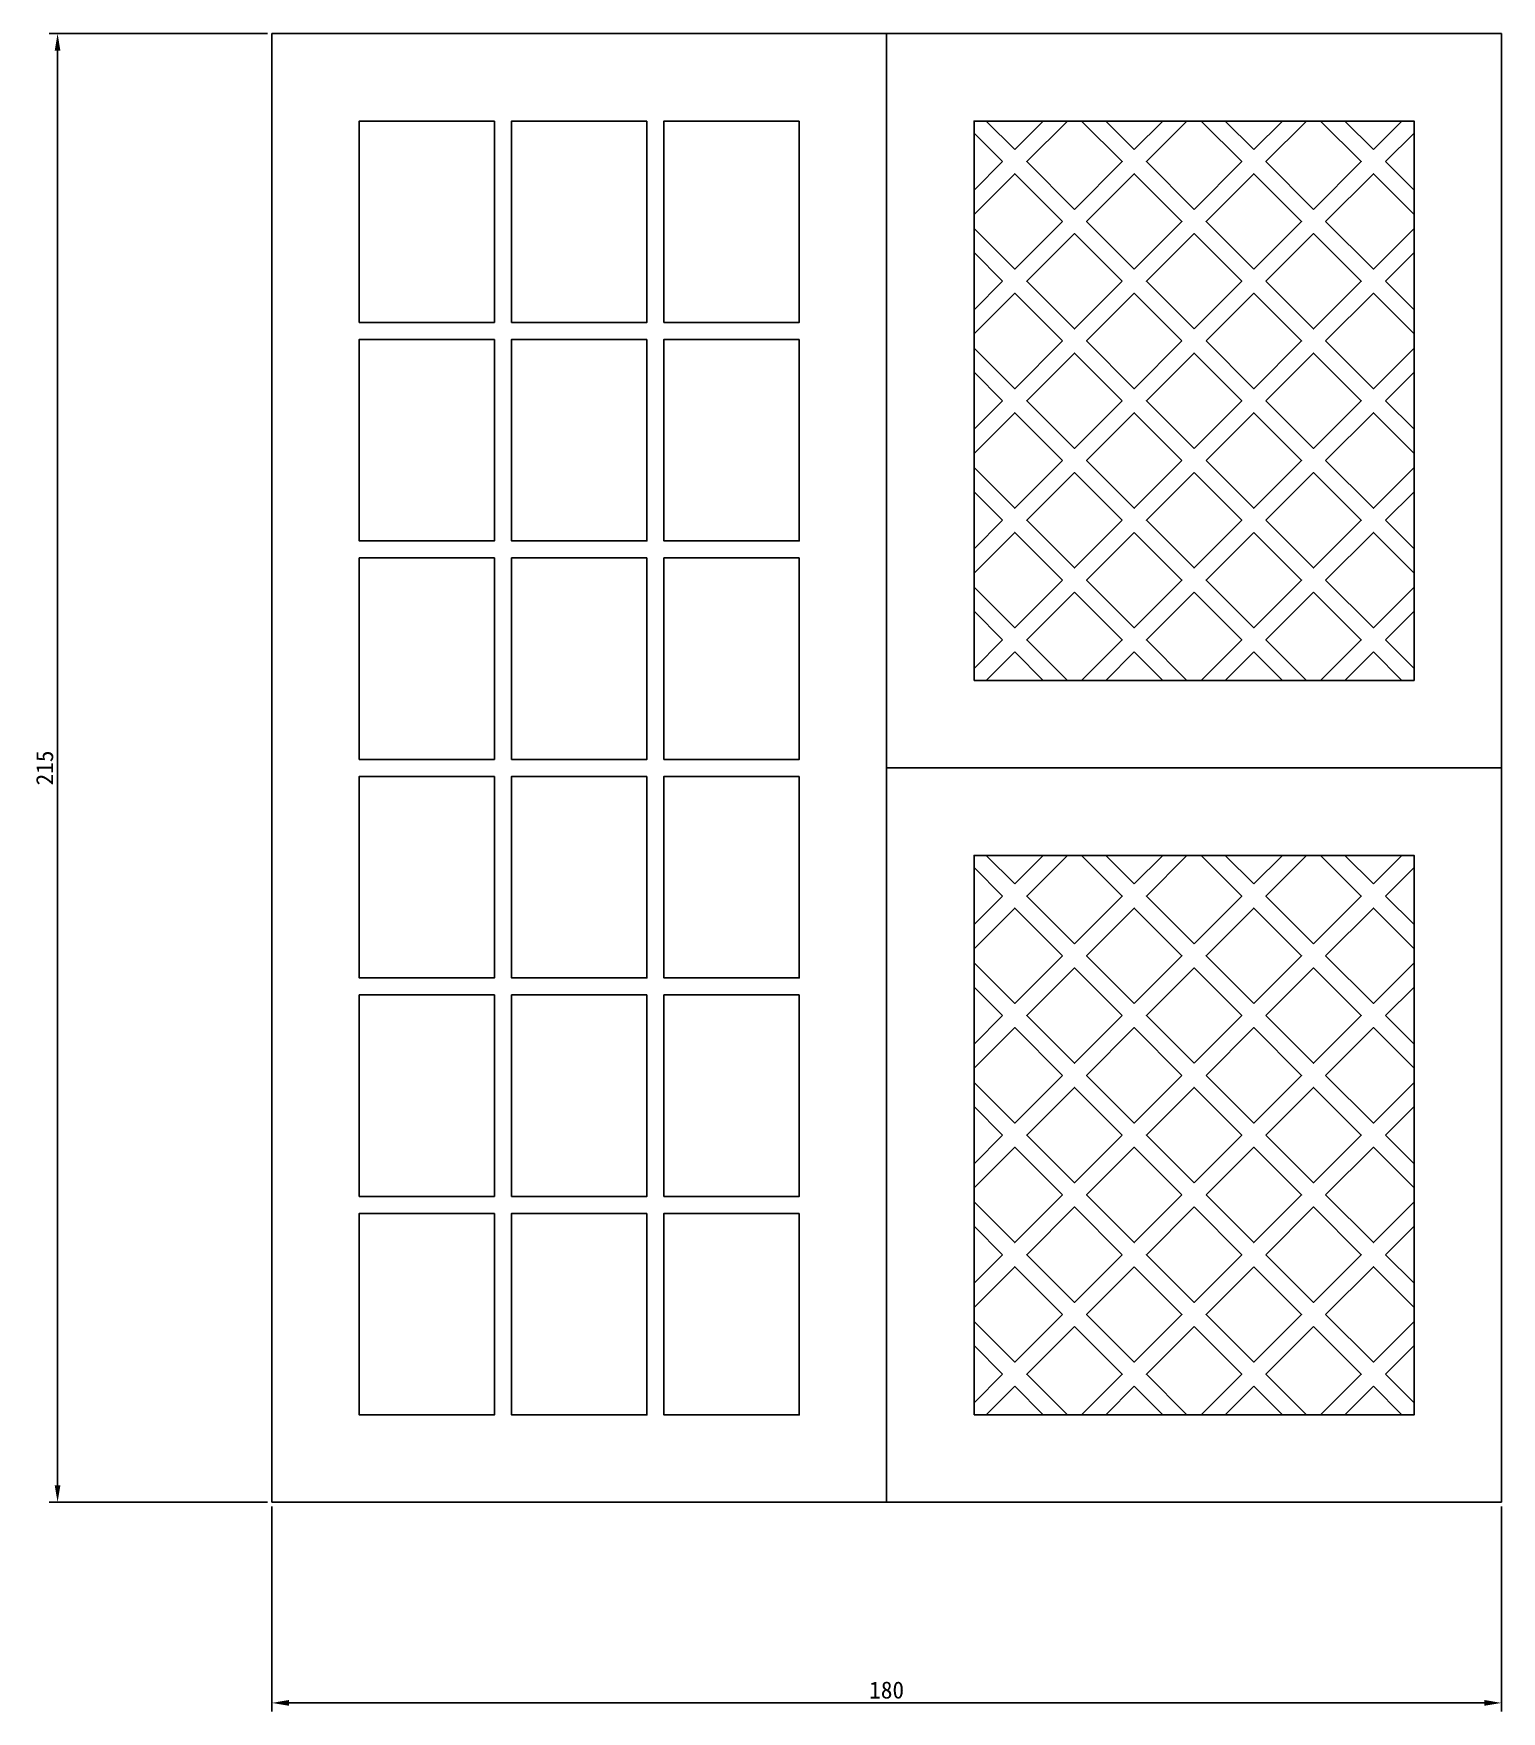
# Model space of a CAD drawing. Header units: millimetres. Extents: x 244 to 4336, y 1055 to 3448.
# Drawn here: x 4121.2 to 4336, y 2709.9 to 2955.5 of the extents above; entities that cross this region are included whole.
import ezdxf

# ---------------------------------------------------------------- set-up
doc = ezdxf.new("R2010")
doc.units = ezdxf.units.MM
doc.header["$LTSCALE"] = 0.5
doc.layers.add('DIM', color=1, linetype='Continuous')
doc.layers.add('STR', color=4, linetype='Continuous')
doc.dimstyles.new('ISO-25', dxfattribs={"dimtxt": 2.5, "dimasz": 2.5, "dimexe": 1.25, "dimexo": 0.625, "dimtad": 1, "dimtxsty": 'Standard', "dimcen": 2.5, "dimadec": 0, "dimazin": 0, "dimtfac": 1, "dimtmove": 0, "dimatfit": 3, "dimfxl": 1, "dimarcsym": 0})

msp = doc.modelspace()

# ---------------------------------------------------------------- blocks, each defined once
blk = doc.blocks.new('*D26')
at = {"layer": 'Defpoints', "color": 0, "transparency": 16777216}
for p in [(4156.03, 2740.5), (4336.03, 2740.5), (4336.03, 2711.14)]:
    blk.add_point(p, dxfattribs=at)
at = {"layer": 'DIM', "color": 0, "lineweight": -2, "transparency": 16777216}
for p, q in [((4156.03, 2739.88), (4156.03, 2709.89)), ((4336.03, 2739.88), (4336.03, 2709.89)), ((4158.53, 2711.14), (4333.53, 2711.14))]:
    blk.add_line(p, q, dxfattribs=at)
at = {"layer": 'DIM', "color": 0, "transparency": 16777216}
for points in [[(4158.53, 2711.56), (4158.53, 2710.72), (4156.03, 2711.14)], [(4333.53, 2711.56), (4333.53, 2710.72), (4336.03, 2711.14)]]:
    blk.add_solid(points, dxfattribs=at)
at = {"layer": 'DIM', "color": 0, "transparency": 16777216, "insert": (4246.03, 2713.01), "char_height": 2.5, "attachment_point": 5}
blk.add_mtext('180', dxfattribs=at)
blk = doc.blocks.new('*D27')
at = {"layer": 'Defpoints', "color": 0, "transparency": 16777216}
for p in [(4156.03, 2955.5), (4124.67, 2740.5), (4156.03, 2740.5)]:
    blk.add_point(p, dxfattribs=at)
at = {"layer": 'DIM', "color": 0, "lineweight": -2, "transparency": 16777216}
for p, q in [((4155.4, 2955.5), (4123.42, 2955.5)), ((4124.67, 2953), (4124.67, 2743)), ((4155.4, 2740.5), (4123.42, 2740.5))]:
    blk.add_line(p, q, dxfattribs=at)
at = {"layer": 'DIM', "color": 0, "transparency": 16777216}
for points in [[(4124.25, 2953), (4125.08, 2953), (4124.67, 2955.5)], [(4124.25, 2743), (4125.08, 2743), (4124.67, 2740.5)]]:
    blk.add_solid(points, dxfattribs=at)
at = {"layer": 'DIM', "color": 0, "transparency": 16777216, "insert": (4122.79, 2848), "char_height": 2.5, "attachment_point": 5, "rotation": 90}
blk.add_mtext('215', dxfattribs=at)

# ---------------------------------------------------------------- dimensions: what is measured, and where the dimension line sits
at = {"layer": 'DIM'}
dim = msp.add_linear_dim(base=(4124.668, 2740.502), p1=(4156.026, 2955.502), p2=(4156.026, 2740.502), angle=90, dimstyle='ISO-25', dxfattribs=at)
dim.commit()
dim.dimension.update_dxf_attribs({"geometry": '*D27', "text_midpoint": (4122.793, 2848.002)})
dim = msp.add_linear_dim(base=(4336.026, 2711.139), p1=(4156.026, 2740.502), p2=(4336.026, 2740.502), dimstyle='ISO-25', dxfattribs=at)
dim.commit()
dim.dimension.update_dxf_attribs({"geometry": '*D26', "text_midpoint": (4246.026, 2713.014)})

# ---------------------------------------------------------------- linework, layer by layer
at = {"layer": 'STR'}
for p, q in [((4336.026, 2955.502), (4156.026, 2955.502)), ((4156.026, 2955.502), (4156.026, 2740.502)), ((4246.026, 2955.502), (4246.026, 2740.502)), ((4336.026, 2740.502), (4336.026, 2955.502)), ((4246.026, 2848.002), (4336.026, 2848.002)), ((4156.026, 2740.502), (4336.026, 2740.502))]:
    msp.add_line(p, q, dxfattribs=at)
for points in [[(4188.626, 2942.702), (4168.826, 2942.702), (4168.826, 2913.219), (4188.626, 2913.219)], [(4210.926, 2942.702), (4191.126, 2942.702), (4191.126, 2913.219), (4210.926, 2913.219)], [(4233.226, 2942.702), (4213.426, 2942.702), (4213.426, 2913.219), (4233.226, 2913.219)], [(4258.826, 2860.802), (4323.226, 2860.802), (4323.226, 2942.702), (4258.826, 2942.702)], [(4264.776, 2938.52), (4260.594, 2942.702), (4268.958, 2942.702)], [(4273.526, 2929.77), (4266.544, 2936.752), (4272.494, 2942.702), (4274.558, 2942.702), (4280.508, 2936.752)], [(4282.276, 2938.52), (4278.094, 2942.702), (4286.458, 2942.702)], [(4291.026, 2929.77), (4284.044, 2936.752), (4289.994, 2942.702), (4292.058, 2942.702), (4298.008, 2936.752)], [(4299.776, 2938.52), (4295.594, 2942.702), (4303.958, 2942.702)], [(4308.526, 2929.77), (4301.544, 2936.752), (4307.494, 2942.702), (4309.558, 2942.702), (4315.508, 2936.752)], [(4317.276, 2938.52), (4313.094, 2942.702), (4321.458, 2942.702)], [(4263.008, 2936.752), (4258.826, 2932.57), (4258.826, 2940.934)], [(4319.044, 2936.752), (4323.226, 2940.934), (4323.226, 2932.57)], [(4271.758, 2928.002), (4264.776, 2921.02), (4258.826, 2926.97), (4258.826, 2929.034), (4264.776, 2934.984)], [(4282.276, 2921.02), (4275.294, 2928.002), (4282.276, 2934.984), (4289.258, 2928.002)], [(4299.776, 2921.02), (4292.794, 2928.002), (4299.776, 2934.984), (4306.758, 2928.002)], [(4310.294, 2928.002), (4317.276, 2934.984), (4323.226, 2929.034), (4323.226, 2926.97), (4317.276, 2921.02)], [(4280.508, 2919.252), (4273.526, 2912.27), (4266.544, 2919.252), (4273.526, 2926.234)], [(4291.026, 2912.27), (4284.044, 2919.252), (4291.026, 2926.234), (4298.008, 2919.252)], [(4301.544, 2919.252), (4308.526, 2926.234), (4315.508, 2919.252), (4308.526, 2912.27)], [(4263.008, 2919.252), (4258.826, 2915.07), (4258.826, 2923.434)], [(4319.044, 2919.252), (4323.226, 2923.434), (4323.226, 2915.07)], [(4271.758, 2910.502), (4264.776, 2903.52), (4258.826, 2909.47), (4258.826, 2911.534), (4264.776, 2917.484)], [(4289.258, 2910.502), (4282.276, 2903.52), (4275.294, 2910.502), (4282.276, 2917.484)], [(4292.794, 2910.502), (4299.776, 2917.484), (4306.758, 2910.502), (4299.776, 2903.52)], [(4310.294, 2910.502), (4317.276, 2917.484), (4323.226, 2911.534), (4323.226, 2909.47), (4317.276, 2903.52)], [(4188.626, 2910.719), (4168.826, 2910.719), (4168.826, 2881.236), (4188.626, 2881.236)], [(4210.926, 2910.719), (4191.126, 2910.719), (4191.126, 2881.236), (4210.926, 2881.236)], [(4233.226, 2910.719), (4213.426, 2910.719), (4213.426, 2881.236), (4233.226, 2881.236)], [(4280.508, 2901.752), (4273.526, 2908.734), (4266.544, 2901.752), (4273.526, 2894.77)], [(4291.026, 2894.77), (4298.008, 2901.752), (4291.026, 2908.734), (4284.044, 2901.752)], [(4301.544, 2901.752), (4308.526, 2894.77), (4315.508, 2901.752), (4308.526, 2908.734)], [(4263.008, 2901.752), (4258.826, 2905.934), (4258.826, 2897.57)], [(4319.044, 2901.752), (4323.226, 2897.57), (4323.226, 2905.934)], [(4271.758, 2893.002), (4264.776, 2899.984), (4258.826, 2894.034), (4258.826, 2891.97), (4264.776, 2886.02)], [(4289.258, 2893.002), (4282.276, 2899.984), (4275.294, 2893.002), (4282.276, 2886.02)], [(4292.794, 2893.002), (4299.776, 2886.02), (4306.758, 2893.002), (4299.776, 2899.984)], [(4310.294, 2893.002), (4317.276, 2886.02), (4323.226, 2891.97), (4323.226, 2894.034), (4317.276, 2899.984)], [(4280.508, 2884.252), (4273.526, 2891.234), (4266.544, 2884.252), (4273.526, 2877.27)], [(4291.026, 2891.234), (4284.044, 2884.252), (4291.026, 2877.27), (4298.008, 2884.252)], [(4301.544, 2884.252), (4308.526, 2877.27), (4315.508, 2884.252), (4308.526, 2891.234)], [(4263.008, 2884.252), (4258.826, 2888.434), (4258.826, 2880.07)], [(4319.044, 2884.252), (4323.226, 2880.07), (4323.226, 2888.434)], [(4271.758, 2875.502), (4264.776, 2882.484), (4258.826, 2876.534), (4258.826, 2874.47), (4264.776, 2868.52)], [(4282.276, 2882.484), (4275.294, 2875.502), (4282.276, 2868.52), (4289.258, 2875.502)], [(4299.776, 2882.484), (4292.794, 2875.502), (4299.776, 2868.52), (4306.758, 2875.502)], [(4310.294, 2875.502), (4317.276, 2868.52), (4323.226, 2874.47), (4323.226, 2876.534), (4317.276, 2882.484)], [(4188.626, 2878.736), (4168.826, 2878.736), (4168.826, 2849.252), (4188.626, 2849.252)], [(4210.926, 2878.736), (4191.126, 2878.736), (4191.126, 2849.252), (4210.926, 2849.252)], [(4233.226, 2878.736), (4213.426, 2878.736), (4213.426, 2849.252), (4233.226, 2849.252)], [(4273.526, 2873.734), (4266.544, 2866.752), (4272.494, 2860.802), (4274.558, 2860.802), (4280.508, 2866.752)], [(4291.026, 2873.734), (4284.044, 2866.752), (4289.994, 2860.802), (4292.058, 2860.802), (4298.008, 2866.752)], [(4308.526, 2873.734), (4301.544, 2866.752), (4307.494, 2860.802), (4309.558, 2860.802), (4315.508, 2866.752)], [(4263.008, 2866.752), (4258.826, 2870.934), (4258.826, 2862.57)], [(4319.044, 2866.752), (4323.226, 2862.57), (4323.226, 2870.934)], [(4264.776, 2864.984), (4260.594, 2860.802), (4268.958, 2860.802)], [(4282.276, 2864.984), (4278.094, 2860.802), (4286.458, 2860.802)], [(4299.776, 2864.984), (4295.594, 2860.802), (4303.958, 2860.802)], [(4317.276, 2864.984), (4313.094, 2860.802), (4321.458, 2860.802)], [(4188.626, 2846.752), (4168.826, 2846.752), (4168.826, 2817.269), (4188.626, 2817.269)], [(4210.926, 2846.752), (4191.126, 2846.752), (4191.126, 2817.269), (4210.926, 2817.269)], [(4233.226, 2846.752), (4213.426, 2846.752), (4213.426, 2817.269), (4233.226, 2817.269)], [(4258.826, 2753.302), (4323.226, 2753.302), (4323.226, 2835.202), (4258.826, 2835.202)], [(4264.776, 2831.02), (4260.594, 2835.202), (4268.958, 2835.202)], [(4273.526, 2822.27), (4266.544, 2829.252), (4272.494, 2835.202), (4274.558, 2835.202), (4280.508, 2829.252)], [(4282.276, 2831.02), (4278.094, 2835.202), (4286.458, 2835.202)], [(4291.026, 2822.27), (4284.044, 2829.252), (4289.994, 2835.202), (4292.058, 2835.202), (4298.008, 2829.252)], [(4299.776, 2831.02), (4295.594, 2835.202), (4303.958, 2835.202)], [(4308.526, 2822.27), (4301.544, 2829.252), (4307.494, 2835.202), (4309.558, 2835.202), (4315.508, 2829.252)], [(4317.276, 2831.02), (4313.094, 2835.202), (4321.458, 2835.202)], [(4263.008, 2829.252), (4258.826, 2825.07), (4258.826, 2833.434)], [(4319.044, 2829.252), (4323.226, 2833.434), (4323.226, 2825.07)], [(4271.758, 2820.502), (4264.776, 2813.52), (4258.826, 2819.47), (4258.826, 2821.534), (4264.776, 2827.484)], [(4282.276, 2813.52), (4275.294, 2820.502), (4282.276, 2827.484), (4289.258, 2820.502)], [(4299.776, 2813.52), (4292.794, 2820.502), (4299.776, 2827.484), (4306.758, 2820.502)], [(4310.294, 2820.502), (4317.276, 2827.484), (4323.226, 2821.534), (4323.226, 2819.47), (4317.276, 2813.52)], [(4280.508, 2811.752), (4273.526, 2804.77), (4266.544, 2811.752), (4273.526, 2818.734)], [(4291.026, 2804.77), (4284.044, 2811.752), (4291.026, 2818.734), (4298.008, 2811.752)], [(4301.544, 2811.752), (4308.526, 2818.734), (4315.508, 2811.752), (4308.526, 2804.77)], [(4188.626, 2814.769), (4168.826, 2814.769), (4168.826, 2785.286), (4188.626, 2785.286)], [(4210.926, 2814.769), (4191.126, 2814.769), (4191.126, 2785.286), (4210.926, 2785.286)], [(4233.226, 2814.769), (4213.426, 2814.769), (4213.426, 2785.286), (4233.226, 2785.286)], [(4263.008, 2811.752), (4258.826, 2807.57), (4258.826, 2815.934)], [(4319.044, 2811.752), (4323.226, 2815.934), (4323.226, 2807.57)], [(4271.758, 2803.002), (4264.776, 2796.02), (4258.826, 2801.97), (4258.826, 2804.034), (4264.776, 2809.984)], [(4289.258, 2803.002), (4282.276, 2796.02), (4275.294, 2803.002), (4282.276, 2809.984)], [(4292.794, 2803.002), (4299.776, 2809.984), (4306.758, 2803.002), (4299.776, 2796.02)], [(4310.294, 2803.002), (4317.276, 2809.984), (4323.226, 2804.034), (4323.226, 2801.97), (4317.276, 2796.02)], [(4280.508, 2794.252), (4273.526, 2801.234), (4266.544, 2794.252), (4273.526, 2787.27)], [(4291.026, 2787.27), (4298.008, 2794.252), (4291.026, 2801.234), (4284.044, 2794.252)], [(4301.544, 2794.252), (4308.526, 2787.27), (4315.508, 2794.252), (4308.526, 2801.234)], [(4263.008, 2794.252), (4258.826, 2798.434), (4258.826, 2790.07)], [(4319.044, 2794.252), (4323.226, 2790.07), (4323.226, 2798.434)], [(4271.758, 2785.502), (4264.776, 2792.484), (4258.826, 2786.534), (4258.826, 2784.47), (4264.776, 2778.52)], [(4289.258, 2785.502), (4282.276, 2792.484), (4275.294, 2785.502), (4282.276, 2778.52)], [(4292.794, 2785.502), (4299.776, 2778.52), (4306.758, 2785.502), (4299.776, 2792.484)], [(4310.294, 2785.502), (4317.276, 2778.52), (4323.226, 2784.47), (4323.226, 2786.534), (4317.276, 2792.484)], [(4280.508, 2776.752), (4273.526, 2783.734), (4266.544, 2776.752), (4273.526, 2769.77)], [(4291.026, 2783.734), (4284.044, 2776.752), (4291.026, 2769.77), (4298.008, 2776.752)], [(4301.544, 2776.752), (4308.526, 2769.77), (4315.508, 2776.752), (4308.526, 2783.734)], [(4188.626, 2782.786), (4168.826, 2782.786), (4168.826, 2753.302), (4188.626, 2753.302)], [(4210.926, 2782.786), (4191.126, 2782.786), (4191.126, 2753.302), (4210.926, 2753.302)], [(4233.226, 2782.786), (4213.426, 2782.786), (4213.426, 2753.302), (4233.226, 2753.302)], [(4263.008, 2776.752), (4258.826, 2780.934), (4258.826, 2772.57)], [(4319.044, 2776.752), (4323.226, 2772.57), (4323.226, 2780.934)], [(4271.758, 2768.002), (4264.776, 2774.984), (4258.826, 2769.034), (4258.826, 2766.97), (4264.776, 2761.02)], [(4282.276, 2774.984), (4275.294, 2768.002), (4282.276, 2761.02), (4289.258, 2768.002)], [(4299.776, 2774.984), (4292.794, 2768.002), (4299.776, 2761.02), (4306.758, 2768.002)], [(4310.294, 2768.002), (4317.276, 2761.02), (4323.226, 2766.97), (4323.226, 2769.034), (4317.276, 2774.984)], [(4273.526, 2766.234), (4266.544, 2759.252), (4272.494, 2753.302), (4274.558, 2753.302), (4280.508, 2759.252)], [(4291.026, 2766.234), (4284.044, 2759.252), (4289.994, 2753.302), (4292.058, 2753.302), (4298.008, 2759.252)], [(4308.526, 2766.234), (4301.544, 2759.252), (4307.494, 2753.302), (4309.558, 2753.302), (4315.508, 2759.252)], [(4263.008, 2759.252), (4258.826, 2763.434), (4258.826, 2755.07)], [(4319.044, 2759.252), (4323.226, 2755.07), (4323.226, 2763.434)], [(4264.776, 2757.484), (4260.594, 2753.302), (4268.958, 2753.302)], [(4282.276, 2757.484), (4278.094, 2753.302), (4286.458, 2753.302)], [(4299.776, 2757.484), (4295.594, 2753.302), (4303.958, 2753.302)], [(4317.276, 2757.484), (4313.094, 2753.302), (4321.458, 2753.302)]]:
    msp.add_lwpolyline(points, close=True, dxfattribs=at)

msp.set_redraw_order([(e.dxf.handle, doc.entitydb.next_handle()) for e in msp.query("TEXT MTEXT ATTDEF DIMENSION ARC_DIMENSION")])  # texts and dimensions are drawn at this point

doc.saveas('drawing.dxf')
